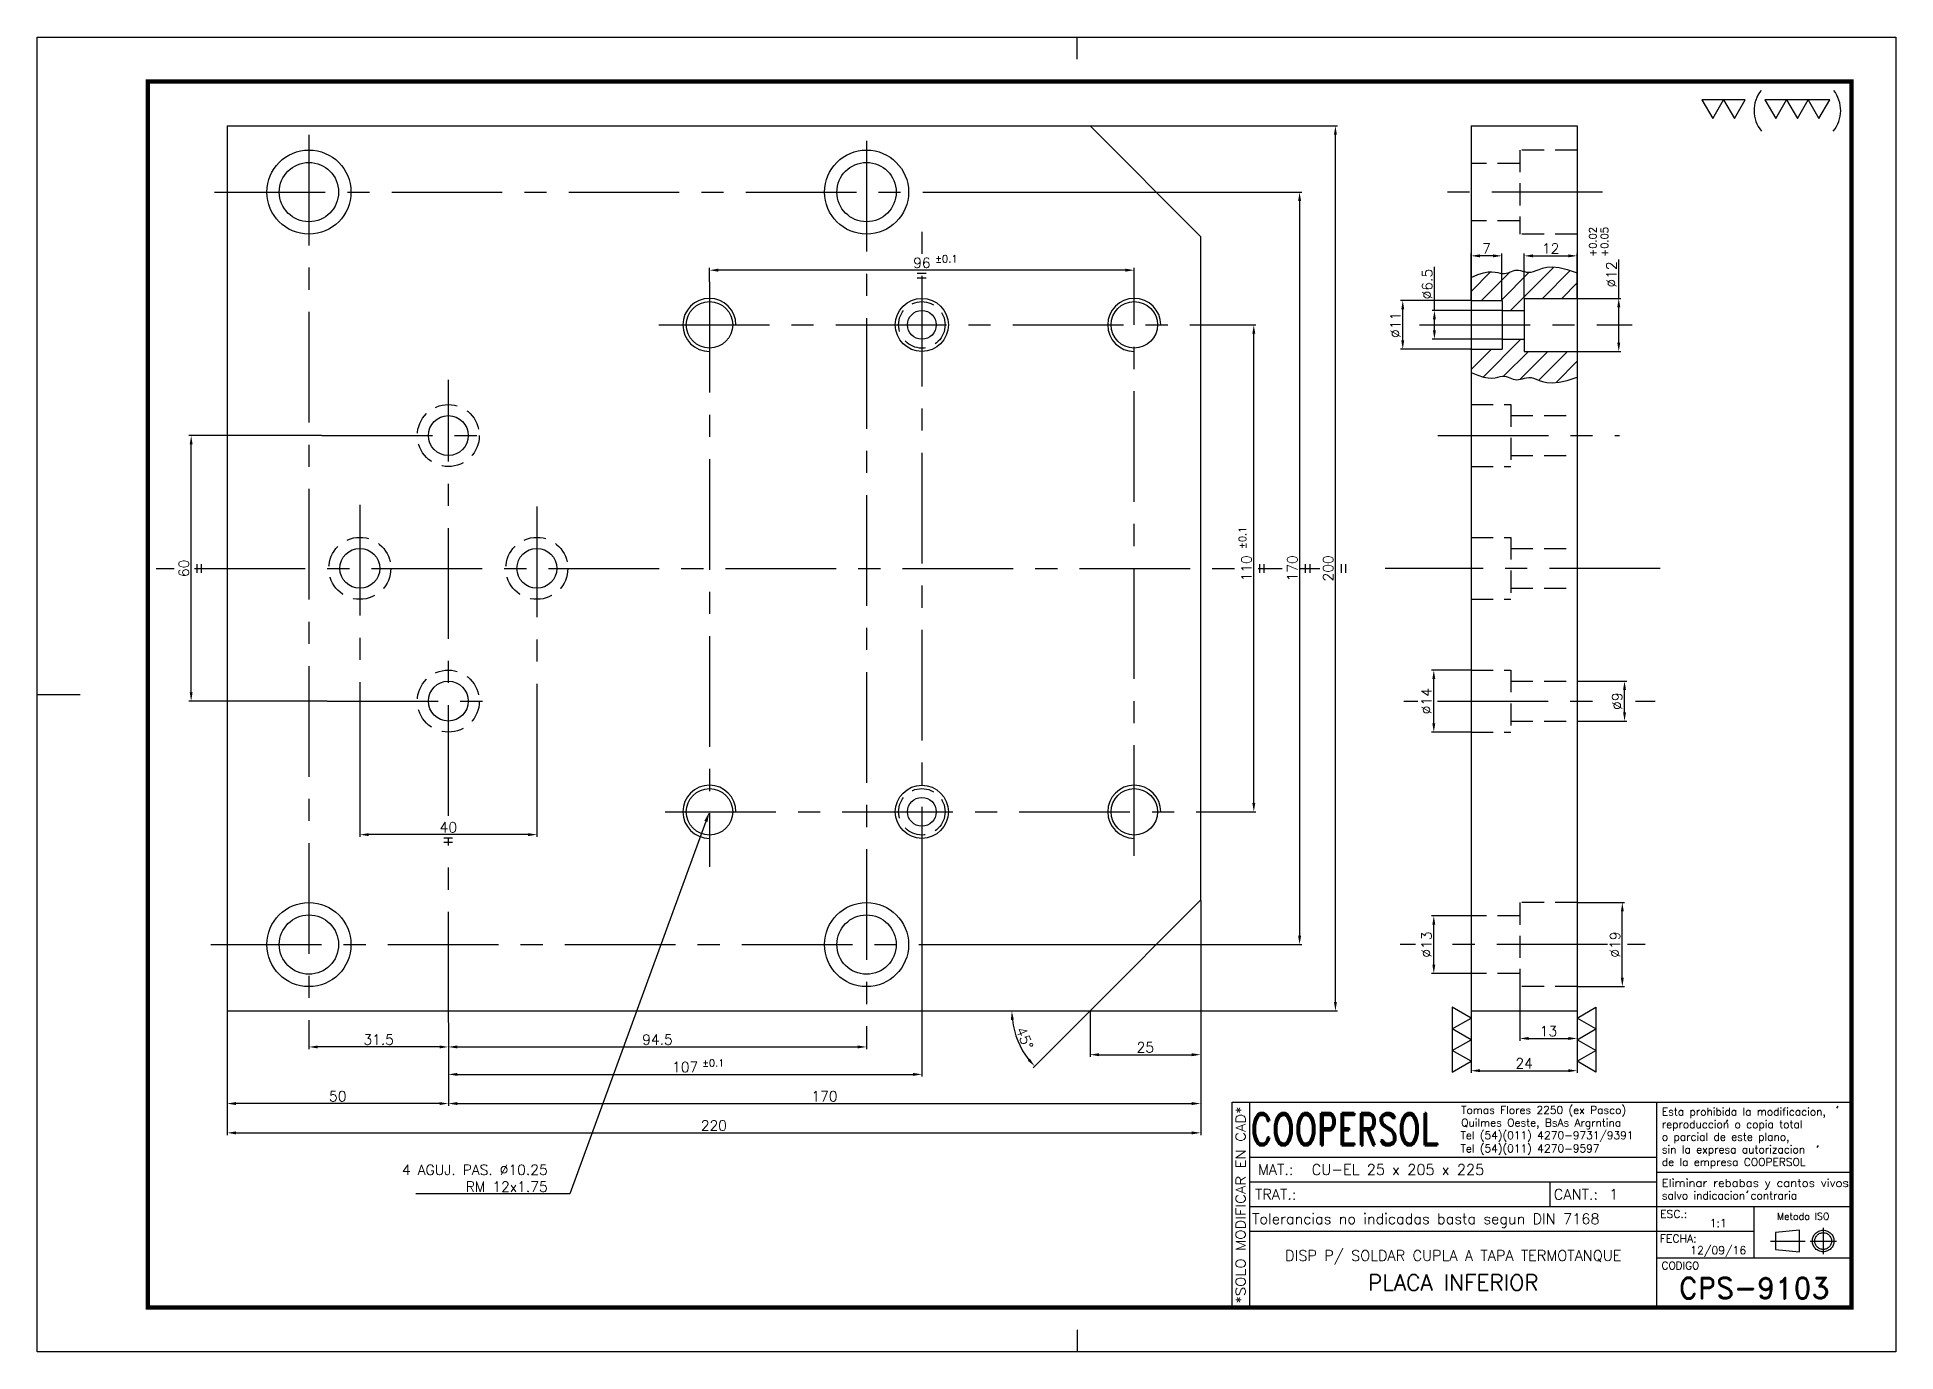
# Model space of a CAD drawing. Extents: x -21308 to -16735, y 11657 to 13517.
# Drawn here: x -20678 to -20258, y 12818.4 to 13115.4 of the extents above; entities that cross this region are included whole.
import ezdxf
from ezdxf import colors
from ezdxf.entities.mleader import LeaderData, LeaderLine
from ezdxf.enums import TextEntityAlignment as Align
from ezdxf.math import Vec2, Vec3

# ---------------------------------------------------------------- set-up
doc = ezdxf.new("R2010")
doc.units = 0
doc.header["$LTSCALE"] = 20
doc.header["$MEASUREMENT"] = 0
doc.linetypes.add('CENTER', pattern=[2, 1.25, -0.25, 0.25, -0.25])
doc.linetypes.add('HIDDEN', pattern=[0.375, 0.25, -0.125])
doc.layers.get('0').update_dxf_attribs({"linetype": 'CONTINUOUS'})
doc.layers.get('DEFPOINTS').update_dxf_attribs({"linetype": 'CONTINUOUS'})
for name, color, linetype in [('0-CO', 3, 'CONTINUOUS'), ('1', 1, 'CENTER'), ('CL', 1, 'CENTER'), ('CO', 3, 'CONTINUOUS'), ('FI', 1, 'CONTINUOUS'), ('OC', 1, 'HIDDEN'), ('RY', 5, 'CONTINUOUS')]:
    doc.layers.add(name, color=color, linetype=linetype)
doc.styles.add('ROMAND', font='ROMAND')
doc.styles.add('ROMANS', font='ROMANS.SHX')
doc.dimstyles.new('1', dxfattribs={"dimtxt": 2.3, "dimasz": 2, "dimexe": 0.5, "dimexo": 0.0625, "dimgap": 0.5, "dimtad": 1, "dimdec": 4, "dimdsep": 46, "dimtxsty": 'ROMANS', "dimcen": -2, "dimclrt": 7, "dimadec": 0, "dimazin": 0, "dimtfac": 0.869565, "dimtdec": 4, "dimtmove": 0, "dimatfit": 3, "dimfxl": 1, "dimtolj": 1, "dimarcsym": 0})

msp = doc.modelspace()

# ---------------------------------------------------------------- blocks, each defined once
blk = doc.blocks.new('A3G')
for p, q in [((235, 292), (235, 297)), ((0, 148.5), (9.75, 148.5)), ((235, 5), (235, 0))]:
    blk.add_line(p, q)
blk.add_lwpolyline([(0, 297), (420, 297), (420, 0), (0, 0)], close=True)
at = {"const_width": 1}
blk.add_lwpolyline([(25, 287), (410, 287), (410, 10), (25, 10)], close=True, dxfattribs=at)
blk = doc.blocks.new('*D163')
at = {"layer": 'CO', "color": 0, "lineweight": -2}
for p, q in [((-20613.73, 13025.42), (-20643.71, 13025.42)), ((-20643.21, 12967.42), (-20643.21, 13023.42)), ((-20612.45, 12965.42), (-20643.71, 12965.42))]:
    blk.add_line(p, q, dxfattribs=at)
at = {"layer": 'CO', "color": 0}
for points in [[(-20643.54, 13023.42), (-20642.88, 13023.42), (-20643.21, 13025.42)], [(-20643.54, 12967.42), (-20642.88, 12967.42), (-20643.21, 12965.42)]]:
    blk.add_solid(points, dxfattribs=at)
at = {"layer": 'DEFPOINTS', "color": 0}
for p in [(-20643.21, 13025.42), (-20613.67, 13025.42), (-20612.39, 12965.42)]:
    blk.add_point(p, dxfattribs=at)
at = {"layer": 'CO', "color": 7, "insert": (-20644.86, 12995.42), "char_height": 2.3, "attachment_point": 5, "rotation": 90, "style": 'ROMANS'}
blk.add_mtext('\\A1;60', dxfattribs=at)
blk = doc.blocks.new('*D164')
at = {"layer": 'CO', "color": 0, "lineweight": -2}
for p, q in [((-20408.34, 13050.42), (-20402.59, 13050.42)), ((-20403.09, 12942.42), (-20403.09, 13048.42)), ((-20408.34, 12940.42), (-20402.59, 12940.42))]:
    blk.add_line(p, q, dxfattribs=at)
at = {"layer": 'CO', "color": 0}
for points in [[(-20403.42, 13048.42), (-20402.75, 13048.42), (-20403.09, 13050.42)], [(-20403.42, 12942.42), (-20402.75, 12942.42), (-20403.09, 12940.42)]]:
    blk.add_solid(points, dxfattribs=at)
at = {"layer": 'DEFPOINTS', "color": 0}
for p in [(-20408.4, 13050.42), (-20403.09, 13050.42), (-20408.4, 12940.42)]:
    blk.add_point(p, dxfattribs=at)
at = {"layer": 'CO', "color": 7, "insert": (-20404.74, 12995.42), "char_height": 2.3, "attachment_point": 5, "rotation": 90, "style": 'ROMANS'}
blk.add_mtext('\\A1;110', dxfattribs=at)
blk = doc.blocks.new('*D165')
at = {"layer": 'CO', "color": 0, "lineweight": -2}
for p, q in [((-20605.09, 12949.56), (-20605.09, 12934.77)), ((-20565.09, 12949.56), (-20565.09, 12934.77)), ((-20567.09, 12935.27), (-20603.09, 12935.27))]:
    blk.add_line(p, q, dxfattribs=at)
at = {"layer": 'CO', "color": 0}
for points in [[(-20603.09, 12935.6), (-20603.09, 12934.93), (-20605.09, 12935.27)], [(-20567.09, 12935.6), (-20567.09, 12934.93), (-20565.09, 12935.27)]]:
    blk.add_solid(points, dxfattribs=at)
at = {"layer": 'DEFPOINTS', "color": 0}
for p in [(-20605.09, 12949.62), (-20565.09, 12949.62), (-20605.09, 12935.27)]:
    blk.add_point(p, dxfattribs=at)
at = {"layer": 'CO', "color": 7, "insert": (-20585.09, 12936.92), "char_height": 2.3, "attachment_point": 5, "style": 'ROMANS'}
blk.add_mtext('\\A1;40', dxfattribs=at)
blk = doc.blocks.new('*D166')
at = {"layer": 'CO', "color": 0, "lineweight": -2}
for p, q in [((-20616.59, 12892.66), (-20616.59, 12886.8)), ((-20585.09, 12892.77), (-20585.09, 12886.8)), ((-20587.09, 12887.3), (-20614.59, 12887.3))]:
    blk.add_line(p, q, dxfattribs=at)
at = {"layer": 'CO', "color": 0}
for points in [[(-20614.59, 12887.63), (-20614.59, 12886.96), (-20616.59, 12887.3)], [(-20587.09, 12887.63), (-20587.09, 12886.96), (-20585.09, 12887.3)]]:
    blk.add_solid(points, dxfattribs=at)
at = {"layer": 'DEFPOINTS', "color": 0}
for p in [(-20616.59, 12892.72), (-20585.09, 12892.83), (-20616.59, 12887.3)]:
    blk.add_point(p, dxfattribs=at)
at = {"layer": 'CO', "color": 7, "insert": (-20600.84, 12888.95), "char_height": 2.3, "attachment_point": 5, "style": 'ROMANS'}
blk.add_mtext('\\A1;31.5', dxfattribs=at)
blk = doc.blocks.new('*D167')
at = {"layer": 'CO', "color": 0, "lineweight": -2}
for p, q in [((-20635.09, 12895.36), (-20635.09, 12874.01)), ((-20585.09, 12892.77), (-20585.09, 12874.01)), ((-20587.09, 12874.51), (-20633.09, 12874.51))]:
    blk.add_line(p, q, dxfattribs=at)
at = {"layer": 'CO', "color": 0}
for points in [[(-20633.09, 12874.84), (-20633.09, 12874.17), (-20635.09, 12874.51)], [(-20587.09, 12874.84), (-20587.09, 12874.17), (-20585.09, 12874.51)]]:
    blk.add_solid(points, dxfattribs=at)
at = {"layer": 'DEFPOINTS', "color": 0}
for p in [(-20635.09, 12895.42), (-20585.09, 12892.83), (-20635.09, 12874.51)]:
    blk.add_point(p, dxfattribs=at)
at = {"layer": 'CO', "color": 7, "insert": (-20610.09, 12876.16), "char_height": 2.3, "attachment_point": 5, "style": 'ROMANS'}
blk.add_mtext('\\A1;50', dxfattribs=at)
blk = doc.blocks.new('*D168')
at = {"layer": 'CO', "color": 0, "lineweight": -2}
for p, q in [((-20585.09, 12892.77), (-20585.09, 12886.8)), ((-20583.09, 12887.3), (-20492.59, 12887.3)), ((-20490.59, 12887.56), (-20490.59, 12886.8))]:
    blk.add_line(p, q, dxfattribs=at)
at = {"layer": 'CO', "color": 0}
for points in [[(-20583.09, 12887.63), (-20583.09, 12886.96), (-20585.09, 12887.3)], [(-20492.59, 12887.63), (-20492.59, 12886.96), (-20490.59, 12887.3)]]:
    blk.add_solid(points, dxfattribs=at)
at = {"layer": 'DEFPOINTS', "color": 0}
for p in [(-20585.09, 12892.83), (-20490.59, 12887.63), (-20490.59, 12887.3)]:
    blk.add_point(p, dxfattribs=at)
at = {"layer": 'CO', "color": 7, "insert": (-20537.84, 12888.95), "char_height": 2.3, "attachment_point": 5, "style": 'ROMANS'}
blk.add_mtext('\\A1;94.5', dxfattribs=at)
blk = doc.blocks.new('*D169')
at = {"layer": 'CO', "color": 0, "lineweight": -2}
for p, q in [((-20478.09, 12916.87), (-20478.09, 12880.6)), ((-20585.09, 12892.77), (-20585.09, 12880.6)), ((-20583.09, 12881.1), (-20480.09, 12881.1))]:
    blk.add_line(p, q, dxfattribs=at)
at = {"layer": 'CO', "color": 0}
for points in [[(-20583.09, 12881.43), (-20583.09, 12880.76), (-20585.09, 12881.1)], [(-20480.09, 12881.43), (-20480.09, 12880.76), (-20478.09, 12881.1)]]:
    blk.add_solid(points, dxfattribs=at)
at = {"layer": 'DEFPOINTS', "color": 0}
for p in [(-20478.09, 12916.94), (-20585.09, 12892.83), (-20478.09, 12881.1)]:
    blk.add_point(p, dxfattribs=at)
at = {"layer": 'CO', "color": 7, "insert": (-20531.59, 12882.75), "char_height": 2.3, "attachment_point": 5, "style": 'ROMANS'}
blk.add_mtext('\\A1;107', dxfattribs=at)
blk = doc.blocks.new('*D170')
at = {"layer": 'CO', "color": 0, "lineweight": -2}
for p, q in [((-20526.09, 13060.18), (-20526.09, 13063.28)), ((-20432.09, 13062.78), (-20524.09, 13062.78)), ((-20430.09, 13059.82), (-20430.09, 13063.28))]:
    blk.add_line(p, q, dxfattribs=at)
at = {"layer": 'CO', "color": 0}
for points in [[(-20524.09, 13063.12), (-20524.09, 13062.45), (-20526.09, 13062.78)], [(-20432.09, 13063.12), (-20432.09, 13062.45), (-20430.09, 13062.78)]]:
    blk.add_solid(points, dxfattribs=at)
at = {"layer": 'DEFPOINTS', "color": 0}
for p in [(-20526.09, 13062.78), (-20526.09, 13060.12), (-20430.09, 13059.76)]:
    blk.add_point(p, dxfattribs=at)
at = {"layer": 'CO', "color": 7, "insert": (-20478.09, 13064.43), "char_height": 2.3, "attachment_point": 5, "style": 'ROMANS'}
blk.add_mtext('\\A1;96', dxfattribs=at)
blk = doc.blocks.new('*D171')
at = {"layer": 'CO', "color": 0, "lineweight": -2}
for p, q in [((-20415.09, 12920.36), (-20415.09, 12874.01)), ((-20585.09, 12892.77), (-20585.09, 12874.01)), ((-20583.09, 12874.51), (-20417.09, 12874.51))]:
    blk.add_line(p, q, dxfattribs=at)
at = {"layer": 'CO', "color": 0}
for points in [[(-20583.09, 12874.84), (-20583.09, 12874.17), (-20585.09, 12874.51)], [(-20417.09, 12874.84), (-20417.09, 12874.17), (-20415.09, 12874.51)]]:
    blk.add_solid(points, dxfattribs=at)
at = {"layer": 'DEFPOINTS', "color": 0}
for p in [(-20415.09, 12920.42), (-20585.09, 12892.83), (-20415.09, 12874.51)]:
    blk.add_point(p, dxfattribs=at)
at = {"layer": 'CO', "color": 7, "insert": (-20500.09, 12876.16), "char_height": 2.3, "attachment_point": 5, "style": 'ROMANS'}
blk.add_mtext('\\A1;170', dxfattribs=at)
blk = doc.blocks.new('*D172')
at = {"layer": 'CO', "color": 0, "lineweight": -2}
for p, q in [((-20415.09, 12920.36), (-20415.09, 12867.39)), ((-20635.09, 12895.3), (-20635.09, 12867.39)), ((-20633.09, 12867.89), (-20417.09, 12867.89))]:
    blk.add_line(p, q, dxfattribs=at)
at = {"layer": 'CO', "color": 0}
for points in [[(-20633.09, 12868.22), (-20633.09, 12867.55), (-20635.09, 12867.89)], [(-20417.09, 12868.22), (-20417.09, 12867.55), (-20415.09, 12867.89)]]:
    blk.add_solid(points, dxfattribs=at)
at = {"layer": 'DEFPOINTS', "color": 0}
for p in [(-20415.09, 12920.42), (-20635.09, 12895.36), (-20415.09, 12867.89)]:
    blk.add_point(p, dxfattribs=at)
at = {"layer": 'CO', "color": 7, "insert": (-20525.09, 12869.54), "char_height": 2.3, "attachment_point": 5, "style": 'ROMANS'}
blk.add_mtext('\\A1;220', dxfattribs=at)
blk = doc.blocks.new('*D173')
at = {"layer": 'CO', "color": 0, "lineweight": -2}
for p, q in [((-20472.41, 13080.42), (-20392.24, 13080.42)), ((-20392.74, 13078.42), (-20392.74, 12912.42)), ((-20472.41, 12910.42), (-20392.24, 12910.42))]:
    blk.add_line(p, q, dxfattribs=at)
at = {"layer": 'CO', "color": 0}
for points in [[(-20393.07, 13078.42), (-20392.4, 13078.42), (-20392.74, 13080.42)], [(-20393.07, 12912.42), (-20392.4, 12912.42), (-20392.74, 12910.42)]]:
    blk.add_solid(points, dxfattribs=at)
at = {"layer": 'DEFPOINTS', "color": 0}
for p in [(-20472.47, 13080.42), (-20472.47, 12910.42), (-20392.74, 12910.42)]:
    blk.add_point(p, dxfattribs=at)
at = {"layer": 'CO', "color": 7, "insert": (-20394.39, 12995.42), "char_height": 2.3, "attachment_point": 5, "rotation": 90, "style": 'ROMANS'}
blk.add_mtext('\\A1;170', dxfattribs=at)
blk = doc.blocks.new('*D174')
at = {"layer": 'CO', "color": 0, "lineweight": -2}
for p, q in [((-20440.03, 13095.42), (-20384.14, 13095.42)), ((-20384.64, 12897.42), (-20384.64, 13093.42)), ((-20440.03, 12895.42), (-20384.14, 12895.42))]:
    blk.add_line(p, q, dxfattribs=at)
at = {"layer": 'CO', "color": 0}
for points in [[(-20384.97, 13093.42), (-20384.31, 13093.42), (-20384.64, 13095.42)], [(-20384.97, 12897.42), (-20384.31, 12897.42), (-20384.64, 12895.42)]]:
    blk.add_solid(points, dxfattribs=at)
at = {"layer": 'DEFPOINTS', "color": 0}
for p in [(-20440.09, 13095.42), (-20384.64, 13095.42), (-20440.09, 12895.42)]:
    blk.add_point(p, dxfattribs=at)
at = {"layer": 'CO', "color": 7, "insert": (-20386.29, 12995.42), "char_height": 2.3, "attachment_point": 5, "rotation": 90, "style": 'ROMANS'}
blk.add_mtext('\\A1;200', dxfattribs=at)
blk = doc.blocks.new('*D175')
at = {"layer": 'CO', "color": 0, "lineweight": -2}
for p, q in [((-20415.09, 12920.36), (-20415.09, 12885.05)), ((-20440.09, 12895.36), (-20440.09, 12885.05)), ((-20438.09, 12885.55), (-20417.09, 12885.55))]:
    blk.add_line(p, q, dxfattribs=at)
at = {"layer": 'CO', "color": 0}
for points in [[(-20438.09, 12885.88), (-20438.09, 12885.21), (-20440.09, 12885.55)], [(-20417.09, 12885.88), (-20417.09, 12885.21), (-20415.09, 12885.55)]]:
    blk.add_solid(points, dxfattribs=at)
at = {"layer": 'DEFPOINTS', "color": 0}
for p in [(-20415.09, 12920.42), (-20440.09, 12895.42), (-20415.09, 12885.55)]:
    blk.add_point(p, dxfattribs=at)
at = {"layer": 'CO', "color": 7, "insert": (-20427.59, 12887.2), "char_height": 2.3, "attachment_point": 5, "style": 'ROMANS'}
blk.add_mtext('\\A1;25', dxfattribs=at)
blk = doc.blocks.new('*D176')
at = {"layer": 'CO', "color": 0, "lineweight": -2}
blk.add_line((-20440.14, 12895.38), (-20452.94, 12882.58), dxfattribs=at)
blk.add_arc((-20440.09, 12895.42), 17.67, 186.49, 218.51, dxfattribs=at)
at = {"layer": 'CO', "color": 0}
for points in [[(-20457.98, 12893.41), (-20457.31, 12893.44), (-20457.76, 12895.42)], [(-20453.67, 12884.64), (-20454.17, 12884.2), (-20452.59, 12882.93)]]:
    blk.add_solid(points, dxfattribs=at)
at = {"layer": 'DEFPOINTS', "color": 0}
for p in [(-20415.09, 12920.42), (-20635.09, 12895.42), (-20440.09, 12895.42), (-20440.09, 12895.42), (-20457.16, 12890.85)]:
    blk.add_point(p, dxfattribs=at)
at = {"layer": 'CO', "color": 7, "insert": (-20454.89, 12889.29), "char_height": 2.3, "attachment_point": 5, "rotation": 292.5, "style": 'ROMANS'}
blk.add_mtext('\\A1;45°', dxfattribs=at)
blk = doc.blocks.new('*D177')
at = {"layer": 'CO', "color": 0, "lineweight": -2}
for p, q in [((-20354, 12895.36), (-20354, 12881.43)), ((-20330, 12895.36), (-20330, 12881.43)), ((-20352, 12881.93), (-20332, 12881.93))]:
    blk.add_line(p, q, dxfattribs=at)
at = {"layer": 'CO', "color": 0}
for points in [[(-20352, 12882.27), (-20352, 12881.6), (-20354, 12881.93)], [(-20332, 12882.27), (-20332, 12881.6), (-20330, 12881.93)]]:
    blk.add_solid(points, dxfattribs=at)
at = {"layer": 'DEFPOINTS', "color": 0}
for p in [(-20354, 12895.42), (-20330, 12895.42), (-20330, 12881.93)]:
    blk.add_point(p, dxfattribs=at)
at = {"layer": 'CO', "color": 7, "insert": (-20342, 12883.58), "char_height": 2.3, "attachment_point": 5, "style": 'ROMANS'}
blk.add_mtext('\\A1;24', dxfattribs=at)
blk = doc.blocks.new('*D178')
at = {"layer": 'CO', "color": 0, "lineweight": -2}
for p, q in [((-20343, 12900.86), (-20343, 12888.71)), ((-20330, 12895.36), (-20330, 12888.71)), ((-20341, 12889.21), (-20332, 12889.21))]:
    blk.add_line(p, q, dxfattribs=at)
at = {"layer": 'CO', "color": 0}
for points in [[(-20341, 12889.55), (-20341, 12888.88), (-20343, 12889.21)], [(-20332, 12889.55), (-20332, 12888.88), (-20330, 12889.21)]]:
    blk.add_solid(points, dxfattribs=at)
at = {"layer": 'DEFPOINTS', "color": 0}
for p in [(-20343, 12900.92), (-20330, 12895.42), (-20330, 12889.21)]:
    blk.add_point(p, dxfattribs=at)
at = {"layer": 'CO', "color": 7, "insert": (-20336.5, 12890.86), "char_height": 2.3, "attachment_point": 5, "style": 'ROMANS'}
blk.add_mtext('\\A1;13', dxfattribs=at)
blk = doc.blocks.new('*D179')
at = {"layer": 'CO', "color": 0, "lineweight": -2}
for p, q in [((-20329.93, 12919.92), (-20319.31, 12919.92)), ((-20319.81, 12902.92), (-20319.81, 12917.92)), ((-20329.93, 12900.92), (-20319.31, 12900.92))]:
    blk.add_line(p, q, dxfattribs=at)
at = {"layer": 'CO', "color": 0}
for points in [[(-20320.14, 12917.92), (-20319.48, 12917.92), (-20319.81, 12919.92)], [(-20320.14, 12902.92), (-20319.48, 12902.92), (-20319.81, 12900.92)]]:
    blk.add_solid(points, dxfattribs=at)
at = {"layer": 'DEFPOINTS', "color": 0}
for p in [(-20330, 12919.92), (-20319.81, 12919.92), (-20330, 12900.92)]:
    blk.add_point(p, dxfattribs=at)
at = {"layer": 'CO', "color": 7, "insert": (-20321.46, 12910.42), "char_height": 2.3, "attachment_point": 5, "rotation": 90, "style": 'ROMANS'}
blk.add_mtext('\\A1;%%C19', dxfattribs=at)
blk = doc.blocks.new('*D180')
at = {"layer": 'CO', "color": 0, "lineweight": -2}
for p, q in [((-20354.06, 12916.92), (-20362.91, 12916.92)), ((-20362.41, 12905.92), (-20362.41, 12914.92)), ((-20354.06, 12903.92), (-20362.91, 12903.92))]:
    blk.add_line(p, q, dxfattribs=at)
at = {"layer": 'CO', "color": 0}
for points in [[(-20362.74, 12914.92), (-20362.07, 12914.92), (-20362.41, 12916.92)], [(-20362.74, 12905.92), (-20362.07, 12905.92), (-20362.41, 12903.92)]]:
    blk.add_solid(points, dxfattribs=at)
at = {"layer": 'DEFPOINTS', "color": 0}
for p in [(-20362.41, 12916.92), (-20354, 12916.92), (-20354, 12903.92)]:
    blk.add_point(p, dxfattribs=at)
at = {"layer": 'CO', "color": 7, "insert": (-20364.06, 12910.42), "char_height": 2.3, "attachment_point": 5, "rotation": 90, "style": 'ROMANS'}
blk.add_mtext('\\A1;%%C13', dxfattribs=at)
blk = doc.blocks.new('*D181')
at = {"layer": 'CO', "color": 0, "lineweight": -2}
for p, q in [((-20329.93, 12969.92), (-20318.81, 12969.92)), ((-20319.31, 12962.92), (-20319.31, 12967.92)), ((-20329.93, 12960.92), (-20318.81, 12960.92))]:
    blk.add_line(p, q, dxfattribs=at)
at = {"layer": 'CO', "color": 0}
for points in [[(-20319.64, 12967.92), (-20318.98, 12967.92), (-20319.31, 12969.92)], [(-20319.64, 12962.92), (-20318.98, 12962.92), (-20319.31, 12960.92)]]:
    blk.add_solid(points, dxfattribs=at)
at = {"layer": 'DEFPOINTS', "color": 0}
for p in [(-20330, 12969.92), (-20319.31, 12969.92), (-20330, 12960.92)]:
    blk.add_point(p, dxfattribs=at)
at = {"layer": 'CO', "color": 7, "insert": (-20320.96, 12965.42), "char_height": 2.3, "attachment_point": 5, "rotation": 90, "style": 'ROMANS'}
blk.add_mtext('\\A1;%%C9', dxfattribs=at)
blk = doc.blocks.new('*D182')
at = {"layer": 'CO', "color": 0, "lineweight": -2}
for p, q in [((-20354.06, 12972.42), (-20362.91, 12972.42)), ((-20362.41, 12960.42), (-20362.41, 12970.42)), ((-20354.06, 12958.42), (-20362.91, 12958.42))]:
    blk.add_line(p, q, dxfattribs=at)
at = {"layer": 'CO', "color": 0}
for points in [[(-20362.74, 12970.42), (-20362.07, 12970.42), (-20362.41, 12972.42)], [(-20362.74, 12960.42), (-20362.07, 12960.42), (-20362.41, 12958.42)]]:
    blk.add_solid(points, dxfattribs=at)
at = {"layer": 'DEFPOINTS', "color": 0}
for p in [(-20362.41, 12972.42), (-20354, 12972.42), (-20354, 12958.42)]:
    blk.add_point(p, dxfattribs=at)
at = {"layer": 'CO', "color": 7, "insert": (-20364.06, 12965.42), "char_height": 2.3, "attachment_point": 5, "rotation": 90, "style": 'ROMANS'}
blk.add_mtext('\\A1;%%C14', dxfattribs=at)
blk = doc.blocks.new('*D183')
at = {"layer": 'CO', "color": 0, "lineweight": -2}
for p, q in [((-20320.62, 13056.42), (-20320.62, 13065.23)), ((-20329.93, 13056.42), (-20320.12, 13056.42)), ((-20320.62, 13046.42), (-20320.62, 13054.42)), ((-20329.93, 13044.42), (-20320.12, 13044.42))]:
    blk.add_line(p, q, dxfattribs=at)
at = {"layer": 'CO', "color": 0}
for points in [[(-20320.95, 13054.42), (-20320.28, 13054.42), (-20320.62, 13056.42)], [(-20320.95, 13046.42), (-20320.28, 13046.42), (-20320.62, 13044.42)]]:
    blk.add_solid(points, dxfattribs=at)
at = {"layer": 'DEFPOINTS', "color": 0}
for p in [(-20330, 13056.42), (-20320.62, 13056.42), (-20330, 13044.42)]:
    blk.add_point(p, dxfattribs=at)
at = {"layer": 'CO', "color": 7, "insert": (-20322.27, 13061.82), "char_height": 2.3, "attachment_point": 5, "rotation": 90, "style": 'ROMANS'}
blk.add_mtext('\\A1;%%C12', dxfattribs=at)
blk = doc.blocks.new('*D184')
at = {"layer": 'CO', "color": 0, "lineweight": -2}
for p, q in [((-20362.27, 13053.67), (-20362.27, 13063.57)), ((-20347.06, 13053.67), (-20362.77, 13053.67)), ((-20362.27, 13049.17), (-20362.27, 13051.67)), ((-20347.06, 13047.17), (-20362.77, 13047.17))]:
    blk.add_line(p, q, dxfattribs=at)
at = {"layer": 'CO', "color": 0}
for points in [[(-20362.6, 13051.67), (-20361.94, 13051.67), (-20362.27, 13053.67)], [(-20362.6, 13049.17), (-20361.94, 13049.17), (-20362.27, 13047.17)]]:
    blk.add_solid(points, dxfattribs=at)
at = {"layer": 'DEFPOINTS', "color": 0}
for p in [(-20362.27, 13053.67), (-20347, 13053.67), (-20347, 13047.17)]:
    blk.add_point(p, dxfattribs=at)
at = {"layer": 'CO', "color": 7, "insert": (-20363.92, 13059.62), "char_height": 2.3, "attachment_point": 5, "rotation": 90, "style": 'ROMANS'}
blk.add_mtext('\\A1;%%C6.5', dxfattribs=at)
blk = doc.blocks.new('*D185')
at = {"layer": 'CO', "color": 0, "lineweight": -2}
for p, q in [((-20354.06, 13055.92), (-20369.93, 13055.92)), ((-20369.43, 13046.92), (-20369.43, 13053.92)), ((-20354.06, 13044.92), (-20369.93, 13044.92))]:
    blk.add_line(p, q, dxfattribs=at)
at = {"layer": 'CO', "color": 0}
for points in [[(-20369.76, 13053.92), (-20369.09, 13053.92), (-20369.43, 13055.92)], [(-20369.76, 13046.92), (-20369.09, 13046.92), (-20369.43, 13044.92)]]:
    blk.add_solid(points, dxfattribs=at)
at = {"layer": 'DEFPOINTS', "color": 0}
for p in [(-20369.43, 13055.92), (-20354, 13055.92), (-20354, 13044.92)]:
    blk.add_point(p, dxfattribs=at)
at = {"layer": 'CO', "color": 7, "insert": (-20371.08, 13050.42), "char_height": 2.3, "attachment_point": 5, "rotation": 90, "style": 'ROMANS'}
blk.add_mtext('\\A1;%%C11', dxfattribs=at)
blk = doc.blocks.new('*D186')
at = {"layer": 'CO', "color": 0, "lineweight": -2}
for p, q in [((-20354, 13055.98), (-20354, 13066.52)), ((-20347, 13055.98), (-20347, 13066.52)), ((-20349, 13066.02), (-20352, 13066.02))]:
    blk.add_line(p, q, dxfattribs=at)
at = {"layer": 'CO', "color": 0}
for points in [[(-20352, 13066.35), (-20352, 13065.69), (-20354, 13066.02)], [(-20349, 13066.35), (-20349, 13065.69), (-20347, 13066.02)]]:
    blk.add_solid(points, dxfattribs=at)
at = {"layer": 'DEFPOINTS', "color": 0}
for p in [(-20354, 13066.02), (-20354, 13055.92), (-20347, 13055.92)]:
    blk.add_point(p, dxfattribs=at)
at = {"layer": 'CO', "color": 7, "insert": (-20350.5, 13067.67), "char_height": 2.3, "attachment_point": 5, "style": 'ROMANS'}
blk.add_mtext('\\A1;7', dxfattribs=at)
blk = doc.blocks.new('*D187')
at = {"layer": 'CO', "color": 0, "lineweight": -2}
for p, q in [((-20342, 13056.48), (-20342, 13066.52)), ((-20330, 13056.48), (-20330, 13066.52)), ((-20340, 13066.02), (-20332, 13066.02))]:
    blk.add_line(p, q, dxfattribs=at)
at = {"layer": 'CO', "color": 0}
for points in [[(-20340, 13066.35), (-20340, 13065.69), (-20342, 13066.02)], [(-20332, 13066.35), (-20332, 13065.69), (-20330, 13066.02)]]:
    blk.add_solid(points, dxfattribs=at)
at = {"layer": 'DEFPOINTS', "color": 0}
for p in [(-20330, 13066.02), (-20342, 13056.42), (-20330, 13056.42)]:
    blk.add_point(p, dxfattribs=at)
at = {"layer": 'CO', "color": 7, "insert": (-20336, 13067.67), "char_height": 2.3, "attachment_point": 5, "style": 'ROMANS'}
blk.add_mtext('\\A1;12', dxfattribs=at)
blk = doc.blocks.new('TOL')
at = {"layer": '0-CO', "style": 'ROMANS'}
for tag, p in [('TOLSUP', (2.34, 3.94)), ('TOLINF', (2.34, 1.29))]:
    blk.add_attdef(tag, p, '', height=1.64, dxfattribs=at)
blk = doc.blocks.new('COOPERSOLROT-02')
for p, q in [((0, 58), (175, 58)), ((0, 0), (0, 58)), ((5, 0), (5, 58)), ((120, 0), (120, 58)), ((175, 0), (175, 58)), ((5, 42.5), (120, 42.5)), ((120, 38.19), (175, 38.19)), ((5, 35.5), (120, 35.5)), ((89.89, 28.5), (89.89, 35.5)), ((5, 28.5), (175, 28.5)), ((147.5, 14), (147.5, 28.5)), ((147.5, 21.5), (5, 21.5)), ((120, 14), (175, 14)), ((0, 0), (175, 0))]:
    blk.add_line(p, q)
at = {"color": 1, "linetype": 'CENTER'}
blk.add_line((166.98, 22.51), (166.98, 15.06), dxfattribs=at)
for points in [[(152.09, 18.79), (161.93, 18.79)], [(163.26, 18.79), (170.71, 18.79)]]:
    blk.add_lwpolyline(points, dxfattribs=at)
at = {"layer": '1'}
for points in [[(139.66, 52.43), (140.02, 53.02)], [(170.85, 56.26), (171.21, 56.85)], [(165.28, 45.22), (165.64, 45.81)], [(145.46, 32.42), (145.82, 33.01)]]:
    blk.add_lwpolyline(points, dxfattribs=at)
blk.add_lwpolyline([(160.25, 18.79), (160.25, 21.83), (153.47, 21.16), (153.47, 16.41), (160.25, 15.74)], close=True, dxfattribs=at)
for radius in [3.05, 2.37]:
    blk.add_circle((166.98, 18.79), radius, dxfattribs=at)
at = {"style": 'ROMANS', "width": 0.996387}
blk.add_text('*SOLO MODIFICAR EN CAD*', height=2.7, rotation=90, dxfattribs=at).set_placement((3.77, 1.09), (3.77, 56.81), align=Align.FIT)
at = {"style": 'ROMAND', "width": 0.75}
blk.add_text('COOPERSOL', height=9, dxfattribs=at).set_placement((5.26, 45.85))
at = {"style": 'ROMANS'}
for s, p in [('MAT.:', (7.32, 37.47)), ('TRAT.:', (6.5, 30.47)), ('CANT.:', (90.89, 30.47)), ('Tolerancias no indicadas basta segun DIN 7168', (5.7, 23.56))]:
    blk.add_text(s, height=3, dxfattribs=at).set_placement(p)
for tag, height, style, p in [('CONJUNTO', 2.3, 'ROMANS', (62.5, 17.5)), ('SUBCONJUNTO', 3, 'ROMANS', (62.5, 11.5)), ('DENOMINACION', 4.5, 'ROMANS', (62.5, 4.75)), ('COD-PLA', 6, 'ROMAND', (147.5, 5.5))]:
    blk.add_attdef(tag, text='', height=height, dxfattribs=dict(style=style)).set_placement(p, align=Align.MIDDLE)
at = {"layer": '1', "style": 'ROMANS'}
for s, height, p in [('Tomas Flores 2250 (ex Pasco)', 2.2, (64.69, 54.68)), ('Quilmes Oeste, BsAs Argrntina', 2.2, (64.69, 51.12)), ('Esta prohibida la modificacion,', 2.2, (121.36, 54.23)), ('reproduccion o copia total', 2.2, (121.36, 50.67)), ('Tel (54)(011) 4270-9731/9391', 2.2, (64.55, 47.56)), ('o parcial de este plano,', 2.2, (121.36, 47.11)), ('Tel (54)(011) 4270-9597', 2.2, (64.55, 43.83)), ('sin la expresa autorizacion ', 2.2, (121.36, 43.55)), ('de la empresa COOPERSOL', 2.2, (121.36, 39.99)), ('salvo indicacion contraria', 2.2, (121.36, 30.54)), ('ESC.:', 2.25, (120.89, 25.29)), ('FECHA:', 2.25, (120.81, 18.36)), ('CODIGO', 2.16, (121.33, 10.78))]:
    blk.add_text(s, height=height, dxfattribs=at).set_placement(p)
at = {"layer": '1', "style": 'ROMANS', "width": 0.96139}
blk.add_text('Eliminar rebabas y cantos vivos', height=2.2, dxfattribs=at).set_placement((121.34, 34.1), (174.21, 34.1), align=Align.FIT)
at = {"layer": '1', "style": 'ROMANS'}
blk.add_text('Metodo ISO', height=1.948, dxfattribs=at).set_placement((161.34, 25.77), align=Align.MIDDLE)
for tag, p in [('MAT', (22.51, 37.47)), ('TRAT', (22.51, 30.47)), ('CANT', (106.49, 30.47))]:
    blk.add_attdef(tag, p, '', height=3, dxfattribs=at)
for tag, p in [('ESC', (137.33, 22.73)), ('FECHA', (137.33, 15.06))]:
    blk.add_attdef(tag, text='', height=2.25, dxfattribs=at).set_placement(p, align=Align.CENTER)

# ---------------------------------------------------------------- dimensions: what is measured, and where the dimension line sits
at = {"layer": 'CO'}
for base, p1, p2, picture, middle in [((-20384.63949, 13095.42201), (-20440.09453, 12895.42201), (-20440.09453, 13095.42201), '*D174', (-20386.28949, 12995.42201)), ((-20392.73737, 12910.42201), (-20472.47331, 13080.42201), (-20472.47331, 12910.42201), '*D173', (-20394.38737, 12995.42201)), ((-20403.08701, 13050.42201), (-20408.40462, 12940.42201), (-20408.40462, 13050.42201), '*D164', (-20404.73701, 12995.42201)), ((-20643.20999, 13025.42201), (-20612.38652, 12965.42201), (-20613.66858, 13025.42201), '*D163', (-20644.85999, 12995.42201))]:
    dim = msp.add_linear_dim(base=base, p1=p1, p2=p2, angle=90, dimstyle='1', dxfattribs=at)
    dim.commit()
    dim.dimension.update_dxf_attribs({"geometry": picture, "text_midpoint": middle})
for base, p1, p2, picture, middle in [((-20353.99612, 13066.01996), (-20346.99612, 13055.92201), (-20353.99612, 13055.92201), '*D186', (-20350.49612, 13067.66996)), ((-20329.99612, 13066.01996), (-20341.99612, 13056.42201), (-20329.99612, 13056.42201), '*D187', (-20335.99612, 13067.66996)), ((-20526.09453, 13062.78287), (-20430.09453, 13059.75973), (-20526.09453, 13060.11958), '*D170', (-20478.09453, 13064.43287)), ((-20605.09453, 12935.26578), (-20565.09453, 12949.62487), (-20605.09453, 12949.62487), '*D165', (-20585.09453, 12936.91578)), ((-20415.09453, 12874.50679), (-20585.09453, 12892.82842), (-20415.09453, 12920.42201), '*D171', (-20500.09453, 12876.15679)), ((-20415.09453, 12885.54608), (-20440.09453, 12895.42201), (-20415.09453, 12920.42201), '*D175', (-20427.59453, 12887.19608)), ((-20478.09453, 12881.09801), (-20585.09453, 12892.82842), (-20478.09453, 12916.93517), '*D169', (-20531.59453, 12882.74801)), ((-20329.99612, 12889.21486), (-20342.99612, 12900.92201), (-20329.99612, 12895.42201), '*D178', (-20336.49612, 12890.86486)), ((-20635.09453, 12874.50679), (-20585.09453, 12892.82842), (-20635.09453, 12895.42201), '*D167', (-20610.09453, 12876.15679)), ((-20329.99612, 12881.93283), (-20353.99612, 12895.42201), (-20329.99612, 12895.42201), '*D177', (-20341.99612, 12883.58283)), ((-20616.59453, 12887.29511), (-20585.09453, 12892.82842), (-20616.59453, 12892.72402), '*D166', (-20600.84453, 12888.94511)), ((-20490.59453, 12887.29511), (-20585.09453, 12892.82842), (-20490.59453, 12887.62678), '*D168', (-20537.84453, 12888.94511))]:
    dim = msp.add_linear_dim(base=base, p1=p1, p2=p2, dimstyle='1', dxfattribs=at)
    dim.commit()
    dim.dimension.update_dxf_attribs({"geometry": picture, "text_midpoint": middle})
for base, p1, p2, picture, middle in [((-20362.26904, 13053.67201), (-20346.99612, 13047.17201), (-20346.99612, 13053.67201), '*D184', (-20363.91904, 13059.62201)), ((-20369.42657, 13055.92201), (-20353.99612, 13044.92201), (-20353.99612, 13055.92201), '*D185', (-20371.07657, 13050.42201)), ((-20362.40707, 12972.42201), (-20353.99612, 12958.42201), (-20353.99612, 12972.42201), '*D182', (-20364.05707, 12965.42201)), ((-20319.3094, 12969.92201), (-20329.99612, 12960.92201), (-20329.99612, 12969.92201), '*D181', (-20320.9594, 12965.42201)), ((-20319.8094, 12919.92201), (-20329.99612, 12900.92201), (-20329.99612, 12919.92201), '*D179', (-20321.4594, 12910.42201)), ((-20362.40707, 12916.92201), (-20353.99612, 12903.92201), (-20353.99612, 12916.92201), '*D180', (-20364.05707, 12910.42201))]:
    dim = msp.add_linear_dim(base=base, p1=p1, p2=p2, angle=90, text='%%C<>', dimstyle='1', dxfattribs=at)
    dim.commit()
    dim.dimension.update_dxf_attribs({"geometry": picture, "text_midpoint": middle})
dim = msp.add_linear_dim(base=(-20320.61602, 13056.42201), p1=(-20329.99612, 13044.42201), p2=(-20329.99612, 13056.42201), angle=90, text='%%C<>', dimstyle='1', dxfattribs=at)
dim.commit()
dim.dimension.update_dxf_attribs({"geometry": '*D183', "text_midpoint": (-20320.61602, 13061.82439), "dimtype": 160})
dim = msp.add_linear_dim(base=(-20415.09453, 12867.8861), p1=(-20635.09453, 12895.35951), p2=(-20415.09453, 12920.42201), dimstyle='1', dxfattribs=at)
dim.commit()
dim.dimension.update_dxf_attribs({"geometry": '*D172', "text_midpoint": (-20525.09453, 12867.8861), "dimtype": 160})
dim = msp.add_angular_dim_2l(base=(-20457.15864, 12890.8497), line1=((-20635.09453, 12895.42201), (-20440.09453, 12895.42201)), line2=((-20440.09453, 12895.42201), (-20415.09453, 12920.42201)), dimstyle='1', dxfattribs=at)
dim.commit()
dim.dimension.update_dxf_attribs({"geometry": '*D176', "text_midpoint": (-20454.89145, 12889.29293)})

# ---------------------------------------------------------------- hatches: boundary and pattern name
at = {"layer": 'RY'}
h = msp.add_hatch(dxfattribs=at)
h.set_pattern_fill('ANSI31', color=256, scale=25, style=0)
h.set_pattern_definition([(45, (-385.678, 0), (-2.2097087, 2.2097087), [])])
h.paths.add_polyline_path([(-20329.99612, 13062.19915), (-20332.25764, 13062.9493), (-20334.1177, 13063.36221), (-20335.63002, 13063.50381), (-20336.84837, 13063.44005), (-20337.8265, 13063.23685), (-20338.61814, 13062.96015), (-20339.27706, 13062.6759), (-20339.85701, 13062.45002), (-20340.40303, 13062.33315), (-20340.92544, 13062.31469), (-20341.42585, 13062.36875), (-20341.90586, 13062.46943), (-20342.36709, 13062.59083), (-20342.81116, 13062.70705), (-20343.23967, 13062.79218), (-20343.65423, 13062.82035), (-20344.05695, 13062.77368), (-20344.45189, 13062.66654), (-20344.8436, 13062.52132), (-20345.23665, 13062.36042), (-20345.63559, 13062.20624), (-20346.04496, 13062.08118), (-20346.46934, 13062.00764), (-20346.91326, 13062.00801), (-20347.38575, 13062.0926), (-20347.91362, 13062.2233), (-20348.52818, 13062.34992), (-20349.2607, 13062.42225), (-20350.14246, 13062.39009), (-20351.20477, 13062.20323), (-20352.47889, 13061.81149), (-20353.99612, 13061.16465), (-20353.99612, 13055.92201), (-20346.99612, 13055.92201), (-20346.99612, 13053.67201), (-20341.99612, 13053.67201), (-20341.99612, 13056.42201), (-20329.99612, 13056.42201)])
h.paths.add_polyline_path([(-20329.99612, 13044.42201), (-20341.99612, 13044.42201), (-20341.99612, 13047.17201), (-20346.99612, 13047.17201), (-20346.99612, 13044.92201), (-20353.99612, 13044.92201), (-20353.99612, 13039.67937), (-20352.47889, 13039.03254), (-20351.20477, 13038.64079), (-20350.14246, 13038.45394), (-20349.2607, 13038.42178), (-20348.52818, 13038.49411), (-20347.91362, 13038.62072), (-20347.38575, 13038.75143), (-20346.91326, 13038.83601), (-20346.46934, 13038.83639), (-20346.04496, 13038.76284), (-20345.63559, 13038.63778), (-20345.23665, 13038.4836), (-20344.8436, 13038.32271), (-20344.45189, 13038.17749), (-20344.05695, 13038.07035), (-20343.65423, 13038.02368), (-20343.23967, 13038.05184), (-20342.81116, 13038.13698), (-20342.36709, 13038.2532), (-20341.90586, 13038.3746), (-20341.42585, 13038.47528), (-20340.92544, 13038.52934), (-20340.40303, 13038.51088), (-20339.85701, 13038.39401), (-20339.27706, 13038.16813), (-20338.61814, 13037.88388), (-20337.8265, 13037.60718), (-20336.84837, 13037.40398), (-20335.63002, 13037.34021), (-20334.1177, 13037.48182), (-20332.25764, 13037.89473), (-20329.99612, 13038.64488)])

# ---------------------------------------------------------------- linework, layer by layer
for p, q in [((-20635.09453, 13095.42201), (-20440.09453, 13095.42201)), ((-20635.09453, 13095.42201), (-20635.09453, 12895.42201)), ((-20440.09453, 13095.42201), (-20415.09453, 13070.42201)), ((-20353.99612, 13095.42201), (-20329.99612, 13095.42201)), ((-20353.99612, 13095.42201), (-20353.99612, 12895.42201)), ((-20329.99612, 13095.42201), (-20329.99612, 12895.42201)), ((-20415.09453, 13070.42201), (-20415.09453, 12920.42201)), ((-20353.99612, 13055.92201), (-20346.99612, 13055.92201)), ((-20346.99612, 13055.92201), (-20346.99612, 13044.92201)), ((-20346.99612, 13053.67201), (-20341.99612, 13053.67201)), ((-20341.99612, 13056.42201), (-20341.99612, 13044.42201)), ((-20341.99612, 13056.42201), (-20329.99612, 13056.42201)), ((-20346.99612, 13047.17201), (-20341.99612, 13047.17201)), ((-20353.99612, 13044.92201), (-20346.99612, 13044.92201)), ((-20341.99612, 13044.42201), (-20329.99612, 13044.42201)), ((-20440.09453, 12895.42201), (-20415.09453, 12920.42201)), ((-20635.09453, 12895.42201), (-20440.09453, 12895.42201)), ((-20353.99612, 12895.42201), (-20329.99612, 12895.42201))]:
    msp.add_line(p, q)
for centre, radius in [((-20616.59453, 13080.42201), 9.5), ((-20490.59453, 13080.42201), 9.5), ((-20616.59453, 13080.42201), 6.7), ((-20490.59453, 13080.42201), 6.7), ((-20526.09453, 13050.42201), 5.25), ((-20478.09453, 13050.42201), 6), ((-20478.09453, 13050.42201), 3.25), ((-20430.09453, 13050.42201), 5.25), ((-20585.09453, 13025.42201), 4.5), ((-20605.09453, 12995.42201), 4.5), ((-20565.09453, 12995.42201), 4.5), ((-20585.09453, 12965.42201), 4.5), ((-20526.09453, 12940.42201), 5.25), ((-20478.09453, 12940.42201), 6), ((-20430.09453, 12940.42201), 5.25), ((-20478.09453, 12940.42201), 3.25), ((-20616.59453, 12910.42201), 9.5), ((-20490.59453, 12910.42201), 9.5), ((-20616.59453, 12910.42201), 6.7), ((-20490.59453, 12910.42201), 6.7)]:
    msp.add_circle(centre, radius)
at = {"layer": 'CL'}
for p, q in [((-20616.59453, 13093.35614), (-20616.59453, 12892.72402)), ((-20490.59453, 13091.97587), (-20490.59453, 12887.62678)), ((-20637.89766, 13080.42201), (-20472.47331, 13080.42201)), ((-20324.31266, 13080.42201), (-20363.65856, 13080.42201)), ((-20478.09453, 13071.44325), (-20478.09453, 13066.47853)), ((-20526.09453, 13060.11958), (-20526.09453, 12928.00339)), ((-20478.09453, 13061.52921), (-20478.09453, 12916.93517)), ((-20430.09453, 12930.44746), (-20430.09453, 13059.75973)), ((-20537.54606, 13050.42201), (-20408.33677, 13050.42201)), ((-20365.60583, 13050.42201), (-20317.61616, 13050.42201)), ((-20585.09453, 12939.52743), (-20585.09453, 13038.00933)), ((-20613.66858, 13025.42201), (-20574.63405, 13025.42201)), ((-20361.52399, 13025.42201), (-20320.42292, 13025.42201)), ((-20605.09453, 13009.74508), (-20605.09453, 12949.62487)), ((-20565.09453, 13009.36823), (-20565.09453, 12949.62487)), ((-20651.14578, 12995.42201), (-20647.04923, 12995.42201)), ((-20642.45613, 12995.42201), (-20406.76536, 12995.42201)), ((-20402.10731, 12995.42201), (-20396.65806, 12995.42201)), ((-20392.51798, 12995.42201), (-20388.14531, 12995.42201)), ((-20311.28229, 12995.42201), (-20373.43163, 12995.42201)), ((-20612.38652, 12965.42201), (-20573.1249, 12965.42201)), ((-20369.16204, 12965.42201), (-20366.05391, 12965.42201)), ((-20361.56438, 12965.42201), (-20322.71268, 12965.42201)), ((-20316.84176, 12965.42201), (-20312.35221, 12965.42201)), ((-20536.07794, 12940.42201), (-20408.40462, 12940.42201)), ((-20585.09453, 12892.82842), (-20585.09453, 12934.3721)), ((-20638.7615, 12910.42201), (-20472.47331, 12910.42201)), ((-20366.55249, 12910.42201), (-20369.9899, 12910.42201)), ((-20323.14801, 12910.42201), (-20361.26113, 12910.42201)), ((-20314.67983, 12910.42201), (-20318.62353, 12910.42201))]:
    msp.add_line(p, q, dxfattribs=at)
at = {"layer": 'CO'}
for p, q in [((-20477.12262, 13062.00887), (-20479.12274, 13062.00887)), ((-20477.12262, 13061.00887), (-20479.12274, 13061.00887)), ((-20641.93061, 12996.39392), (-20641.93061, 12994.3938)), ((-20640.93061, 12996.39392), (-20640.93061, 12994.3938)), ((-20401.80763, 12996.39392), (-20401.80763, 12994.3938)), ((-20400.80763, 12996.39392), (-20400.80763, 12994.3938)), ((-20391.45799, 12996.39392), (-20391.45799, 12994.3938)), ((-20390.45799, 12996.39392), (-20390.45799, 12994.3938)), ((-20383.36011, 12996.39392), (-20383.36011, 12994.3938)), ((-20382.36011, 12996.39392), (-20382.36011, 12994.3938)), ((-20584.12262, 12934.49178), (-20586.12274, 12934.49178)), ((-20584.12262, 12933.49178), (-20586.12274, 12933.49178))]:
    msp.add_line(p, q, dxfattribs=at)
for points in [[(-20299.37234, 13097.02856), (-20296.92819, 13101.26195), (-20301.81649, 13101.26195)], [(-20294.48404, 13097.02856), (-20292.03988, 13101.26195), (-20296.92819, 13101.26195)], [(-20285.14486, 13097.02856), (-20282.70071, 13101.26195), (-20287.58902, 13101.26195)], [(-20280.25656, 13097.02856), (-20277.81241, 13101.26195), (-20282.70071, 13101.26195)], [(-20275.36825, 13097.02856), (-20272.9241, 13101.26195), (-20277.81241, 13101.26195)], [(-20353.99612, 12893.82787), (-20358.22951, 12896.27202), (-20358.22951, 12891.38372)], [(-20329.99612, 12893.82787), (-20325.76272, 12896.27202), (-20325.76272, 12891.38372)], [(-20353.99612, 12888.93957), (-20358.22951, 12891.38372), (-20358.22951, 12886.49542)], [(-20329.99612, 12888.93957), (-20325.76272, 12891.38372), (-20325.76272, 12886.49542)], [(-20353.99612, 12884.05126), (-20358.22951, 12886.49542), (-20358.22951, 12881.60711)], [(-20329.99612, 12884.05126), (-20325.76272, 12886.49542), (-20325.76272, 12881.60711)]]:
    msp.add_lwpolyline(points, close=True, dxfattribs=at)
for centre, start, end in [((-20282.68693, 13098.85707), 141.7687645, 219.2464834), ((-20277.82618, 13098.85707), 320.7535166, 38.2312355)]:
    msp.add_arc(centre, 7.35713, start, end, dxfattribs=at)
at = {"layer": 'FI'}
for points in [[(-20353.99612, 13061.16465), (-20352.47889, 13061.81149), (-20351.20477, 13062.20323), (-20350.14246, 13062.39009), (-20349.2607, 13062.42225), (-20348.52818, 13062.34992), (-20347.91362, 13062.2233), (-20347.38575, 13062.0926), (-20346.91326, 13062.00801), (-20346.46934, 13062.00764), (-20346.04496, 13062.08118), (-20345.63559, 13062.20624), (-20345.23665, 13062.36042), (-20344.8436, 13062.52132), (-20344.45189, 13062.66654), (-20344.05695, 13062.77368), (-20343.65423, 13062.82035), (-20343.23967, 13062.79218), (-20342.81116, 13062.70705), (-20342.36709, 13062.59083), (-20341.90586, 13062.46943), (-20341.42585, 13062.36875), (-20340.92544, 13062.31469), (-20340.40303, 13062.33315), (-20339.85701, 13062.45002), (-20339.27706, 13062.6759), (-20338.61814, 13062.96015), (-20337.8265, 13063.23685), (-20336.84837, 13063.44005), (-20335.63002, 13063.50381), (-20334.1177, 13063.36221), (-20332.25764, 13062.9493), (-20329.99612, 13062.19915)], [(-20353.99612, 13039.67937), (-20352.47889, 13039.03254), (-20351.20477, 13038.64079), (-20350.14246, 13038.45394), (-20349.2607, 13038.42178), (-20348.52818, 13038.49411), (-20347.91362, 13038.62072), (-20347.38575, 13038.75143), (-20346.91326, 13038.83601), (-20346.46934, 13038.83639), (-20346.04496, 13038.76284), (-20345.63559, 13038.63778), (-20345.23665, 13038.4836), (-20344.8436, 13038.32271), (-20344.45189, 13038.17749), (-20344.05695, 13038.07035), (-20343.65423, 13038.02368), (-20343.23967, 13038.05184), (-20342.81116, 13038.13698), (-20342.36709, 13038.2532), (-20341.90586, 13038.3746), (-20341.42585, 13038.47528), (-20340.92544, 13038.52934), (-20340.40303, 13038.51088), (-20339.85701, 13038.39401), (-20339.27706, 13038.16813), (-20338.61814, 13037.88388), (-20337.8265, 13037.60718), (-20336.84837, 13037.40398), (-20335.63002, 13037.34021), (-20334.1177, 13037.48182), (-20332.25764, 13037.89473), (-20329.99612, 13038.64488)]]:
    msp.add_lwpolyline(points, dxfattribs=at)
for centre in [(-20526.09453, 13050.42201), (-20430.09453, 13050.42201), (-20526.09453, 12940.42201), (-20430.09453, 12940.42201)]:
    msp.add_arc(centre, 6, 0, 270, dxfattribs=at)
at = {"layer": 'OC'}
for p, q in [((-20342.99612, 13089.92201), (-20342.99612, 13070.92201)), ((-20329.99612, 13089.92201), (-20342.99612, 13089.92201)), ((-20342.99612, 13086.92201), (-20353.99612, 13086.92201)), ((-20342.99612, 13073.92201), (-20353.99612, 13073.92201)), ((-20329.99612, 13070.92201), (-20342.99612, 13070.92201)), ((-20353.99612, 13032.42201), (-20344.99612, 13032.42201)), ((-20344.99612, 13032.42201), (-20344.99612, 13018.42201)), ((-20344.99612, 13029.92201), (-20329.99612, 13029.92201)), ((-20344.99612, 13020.92201), (-20329.99612, 13020.92201)), ((-20353.99612, 13018.42201), (-20344.99612, 13018.42201)), ((-20353.99612, 13002.42201), (-20344.99612, 13002.42201)), ((-20344.99612, 13002.42201), (-20344.99612, 12988.42201)), ((-20344.99612, 12999.92201), (-20329.99612, 12999.92201)), ((-20344.99612, 12990.92201), (-20329.99612, 12990.92201)), ((-20353.99612, 12988.42201), (-20344.99612, 12988.42201)), ((-20353.99612, 12972.42201), (-20344.99612, 12972.42201)), ((-20344.99612, 12972.42201), (-20344.99612, 12958.42201)), ((-20344.99612, 12969.92201), (-20329.99612, 12969.92201)), ((-20353.99612, 12958.42201), (-20344.99612, 12958.42201)), ((-20344.99612, 12960.92201), (-20329.99612, 12960.92201)), ((-20342.99612, 12919.92201), (-20342.99612, 12900.92201)), ((-20329.99612, 12919.92201), (-20342.99612, 12919.92201)), ((-20342.99612, 12916.92201), (-20353.99612, 12916.92201)), ((-20342.99612, 12903.92201), (-20353.99612, 12903.92201)), ((-20329.99612, 12900.92201), (-20342.99612, 12900.92201))]:
    msp.add_line(p, q, dxfattribs=at)
for centre, radius in [((-20478.09453, 13050.42201), 5.25), ((-20585.09453, 13025.42201), 7), ((-20605.09453, 12995.42201), 7), ((-20565.09453, 12995.42201), 7), ((-20585.09453, 12965.42201), 7), ((-20478.09453, 12940.42201), 5.25)]:
    msp.add_circle(centre, radius, dxfattribs=at)

# ---------------------------------------------------------------- block references
msp.add_blockref('A3G', (-20678.00568, 12818.42201))
ref = msp.add_blockref('COOPERSOLROT-02', (-20408.00568, 12828.42201), dxfattribs=dict(xscale=0.8, yscale=0.8, zscale=0.8))
ref.add_attrib('COD-PLA', 'CPS-9103', dxfattribs={"height": 4.8, "style": 'ROMAND'}).set_placement((-20290.00568, 12832.82201), align=Align.MIDDLE)
ref.add_attrib('FECHA', '12/09/16', dxfattribs={"layer": '1', "height": 1.8, "style": 'ROMANS'}).set_placement((-20298.13794, 12840.47081), align=Align.CENTER)
ref.add_attrib('MAT', 'CU-EL 25 x 205 x 225', (-20390.00144, 12858.39653), dxfattribs={"layer": '1', "height": 2.4, "style": 'ROMANS'})
ref.add_attrib('ESC', '1:1', dxfattribs={"layer": '1', "height": 1.8, "style": 'ROMANS'}).set_placement((-20298.13794, 12846.60485), align=Align.CENTER)
ref.add_attrib('CANT', '1', (-20322.81321, 12852.79653), dxfattribs={"layer": '1', "height": 2.4, "style": 'ROMANS'})
ref.add_attrib('DENOMINACION', 'PLACA INFERIOR', dxfattribs={"height": 3.6, "style": 'ROMANS'}).set_placement((-20358.00568, 12834.05226), align=Align.MIDDLE)
ref.add_attrib('SUBCONJUNTO', 'DISP P/ SOLDAR CUPLA A TAPA TERMOTANQUE', dxfattribs={"height": 2.4, "style": 'ROMANS'}).set_placement((-20358.00568, 12840.00429), align=Align.MIDDLE)
at = {"layer": 'CO', "rotation": 90}
msp.add_blockref('TOL', (-20321.72648, 13063.44594), dxfattribs=at).add_auto_attribs({'TOLINF': '+0.05', 'TOLSUP': '+0.02'})
at = {"layer": 'CO'}
ref = msp.add_blockref('TOL', (-20477.42174, 13063.24961), dxfattribs=at)
ref.add_attrib('TOLINF', '%%p0.1', (-20475.07726, 13064.53681), dxfattribs={"layer": '0-CO', "height": 1.636364, "style": 'ROMANS'})
ref = msp.add_blockref('TOL', (-20403.55376, 12997.44741), dxfattribs=dict(at, rotation=90))
ref.add_attrib('TOLINF', '%%p0.1', (-20404.84095, 12999.79189), dxfattribs={"layer": '0-CO', "height": 1.636364, "rotation": 90, "style": 'ROMANS'})
ref = msp.add_blockref('TOL', (-20530.09712, 12881.56475), dxfattribs=at)
ref.add_attrib('TOLINF', '%%p0.1', (-20527.75264, 12882.85194), dxfattribs={"layer": '0-CO', "height": 1.636364, "style": 'ROMANS'})

msp.set_redraw_order([(e.dxf.handle, doc.entitydb.next_handle()) for e in msp.query("TEXT MTEXT ATTDEF DIMENSION ARC_DIMENSION")])  # texts and dimensions are drawn at this point

# ---------------------------------------------------------------- leaders
ml = msp.add_multileader_mtext('Standard', dxfattribs=at)
ml.set_content('4 AGUJ. PAS. %%C10.25\\PRM 12x1.75', color=7, style='ROMANS')
ml.set_leader_properties(color=256, linetype='ByLayer', lineweight=-1)
ml.build(insert=Vec2(0, 0))
ml.multileader.update_dxf_attribs({"text_left_attachment_type": 6, "text_right_attachment_type": 5, "dogleg_length": 4, "arrow_head_size": 2.3})
ctx = ml.context
ctx.base_point, ctx.char_height, ctx.arrow_head_size, ctx.landing_gap_size, ctx.plane_origin = Vec3(-20601.09843, 12857.94214), 2.3, 2.3, 1, Vec3(-20526.09453, 12940.42201)
ctx.left_attachment, ctx.right_attachment, ctx.text_align_type = 6, 5, 2
notes = []
notes.append((ctx, [(0, (1, 1, 0), (-20557.64129, 12854.10881), (-1, 0), 4, [(0, [(-20526.09453, 12940.42201)], 0, [])])]))
ctx.mtext.insert, ctx.mtext.alignment, ctx.mtext.flow_direction = Vec3(-20562.64129, 12860.70214), 3, 5
for ctx, leaders in notes:
    for number, flags, end, landing, length, lines in leaders:
        leader = LeaderData()
        leader.index, (leader.has_last_leader_line, leader.has_dogleg_vector, leader.attachment_direction) = number, flags
        leader.last_leader_point, leader.dogleg_vector, leader.dogleg_length = Vec3(end), Vec3(landing), length
        for number, points, colour, breaks in lines:
            line = LeaderLine()
            line.index, line.vertices, line.color, line.breaks = number, Vec3.list(points), colors.encode_raw_color(colour), breaks
            leader.lines.append(line)
        ctx.leaders.append(leader)

doc.saveas('drawing.dxf')
